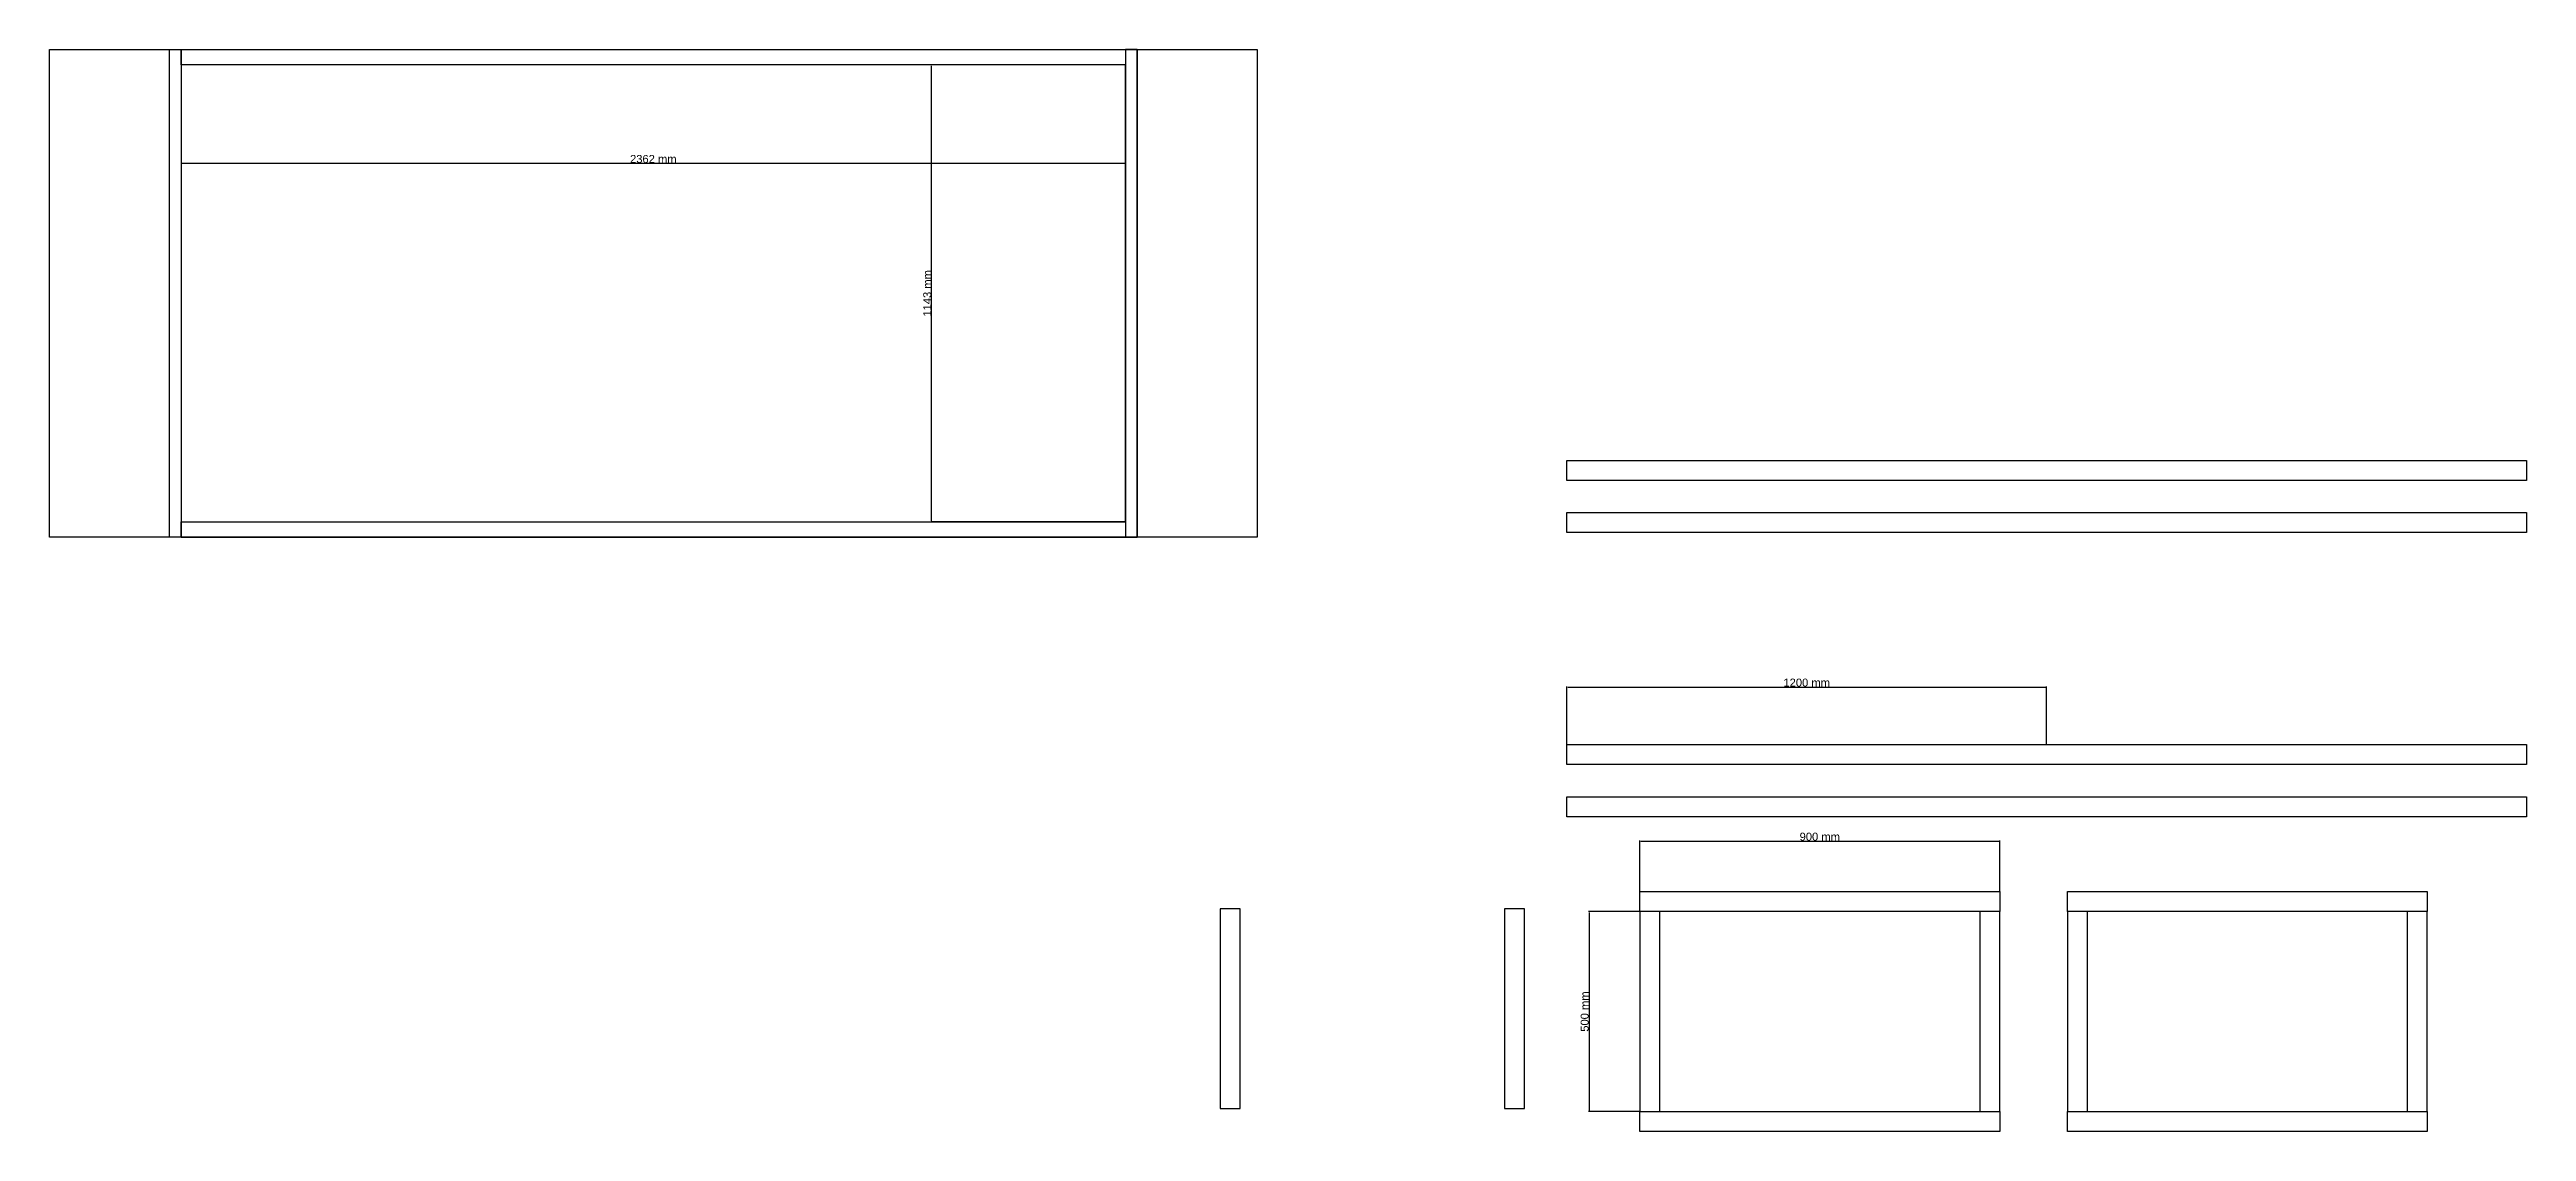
# Model space of a CAD drawing. Header units: millimetres. Extents: x -2408 to 21512, y -16072 to 7561.
# Drawn here: x 5488 to 11683, y -4471 to -1764 of the extents above; entities that cross this region are included whole.
import ezdxf

# ---------------------------------------------------------------- set-up
doc = ezdxf.new("R2010")
doc.units = ezdxf.units.MM
doc.styles.get("Standard").update_dxf_attribs({"font": 'arial.ttf'})
doc.dimstyles.new('Copy of ISO-25', dxfattribs={"dimtxt": 20, "dimasz": 2.5, "dimexe": 1.252, "dimexo": 0.625, "dimtad": 1, "dimdsep": 46, "dimtxsty": 'Standard', "dimcen": 2.5, "dimclrd": 2, "dimclre": 2, "dimclrt": 1, "dimadec": 0, "dimazin": 0, "dimtfac": 1, "dimtmove": 0, "dimatfit": 3, "dimfxl": 1, "dimarcsym": 0})

msp = doc.modelspace()

# ---------------------------------------------------------------- blocks, each defined once
blk = doc.blocks.new('*D16')
at = {"color": 2, "lineweight": -2, "transparency": 16777216}
for p, q in [((5817.2, -1802.9), (5817.2, -2049.8)), ((8179.2, -1802.9), (8179.2, -2049.8)), ((5819.7, -2048.5), (8176.7, -2048.5))]:
    blk.add_line(p, q, dxfattribs=at)
at = {"color": 2, "transparency": 16777216}
for points in [[(5819.7, -2048.1), (5819.7, -2048.9), (5817.2, -2048.5)], [(8176.7, -2048.1), (8176.7, -2048.9), (8179.2, -2048.5)]]:
    blk.add_solid(points, dxfattribs=at)
at = {"layer": 'Defpoints', "color": 0, "transparency": 16777216}
for p in [(5817.2, -1802.3), (8179.2, -1802.3), (8179.2, -2048.5)]:
    blk.add_point(p, dxfattribs=at)
at = {"color": 1, "transparency": 16777216, "insert": (6998.2, -2037.7), "char_height": 20, "attachment_point": 5}
blk.add_mtext('2362 mm', dxfattribs=at)
blk = doc.blocks.new('*D17')
at = {"color": 2, "lineweight": -2, "transparency": 16777216}
for p, q in [((8178.6, -1802.3), (7693, -1802.3)), ((7694.2, -2942.8), (7694.2, -1804.8)), ((8178.6, -2945.3), (7693, -2945.3))]:
    blk.add_line(p, q, dxfattribs=at)
at = {"color": 2, "transparency": 16777216}
for points in [[(7693.8, -1804.8), (7694.6, -1804.8), (7694.2, -1802.3)], [(7693.8, -2942.8), (7694.6, -2942.8), (7694.2, -2945.3)]]:
    blk.add_solid(points, dxfattribs=at)
at = {"layer": 'Defpoints', "color": 0, "transparency": 16777216}
for p in [(7694.2, -1802.3), (8179.2, -1802.3), (8179.2, -2945.3)]:
    blk.add_point(p, dxfattribs=at)
at = {"color": 1, "transparency": 16777216, "insert": (7683.4, -2373.8), "char_height": 20, "attachment_point": 5, "rotation": 90}
blk.add_mtext('1143 mm', dxfattribs=at)
blk = doc.blocks.new('*D34')
at = {"color": 2, "lineweight": -2, "transparency": 16777216}
for p, q in [((9282.6, -3502.1), (9282.6, -3357.4)), ((9285.1, -3358.7), (10480.1, -3358.7)), ((10482.6, -3502.1), (10482.6, -3357.4))]:
    blk.add_line(p, q, dxfattribs=at)
at = {"color": 2, "transparency": 16777216}
for points in [[(9285.1, -3358.2), (9285.1, -3359.1), (9282.6, -3358.7)], [(10480.1, -3358.2), (10480.1, -3359.1), (10482.6, -3358.7)]]:
    blk.add_solid(points, dxfattribs=at)
at = {"layer": 'Defpoints', "color": 0, "transparency": 16777216}
for p in [(10482.6, -3358.7), (9282.6, -3502.7), (10482.6, -3502.7)]:
    blk.add_point(p, dxfattribs=at)
at = {"color": 1, "transparency": 16777216, "insert": (9882.6, -3347.8), "char_height": 20, "attachment_point": 5}
blk.add_mtext('1200 mm', dxfattribs=at)
blk = doc.blocks.new('*D66')
at = {"color": 2, "lineweight": -2, "transparency": 16777216}
for p, q in [((9465.3, -3870.1), (9465.3, -3742.9)), ((9467.8, -3744.2), (10362.8, -3744.2)), ((10365.3, -3870.1), (10365.3, -3742.9))]:
    blk.add_line(p, q, dxfattribs=at)
at = {"color": 2, "transparency": 16777216}
for points in [[(9467.8, -3743.7), (9467.8, -3744.6), (9465.3, -3744.2)], [(10362.8, -3743.7), (10362.8, -3744.6), (10365.3, -3744.2)]]:
    blk.add_solid(points, dxfattribs=at)
at = {"layer": 'Defpoints', "color": 0, "transparency": 16777216}
for p in [(10365.3, -3744.2), (9465.3, -3870.7), (10365.3, -3870.7)]:
    blk.add_point(p, dxfattribs=at)
at = {"color": 1, "transparency": 16777216, "insert": (9915.3, -3733.3), "char_height": 20, "attachment_point": 5}
blk.add_mtext('900 mm', dxfattribs=at)
blk = doc.blocks.new('*D139')
at = {"color": 2, "lineweight": -2, "transparency": 16777216}
for p, q in [((9464.7, -3920.7), (9336.9, -3920.7)), ((9338.2, -3923.2), (9338.2, -4418.2)), ((9464.7, -4420.7), (9336.9, -4420.7))]:
    blk.add_line(p, q, dxfattribs=at)
at = {"color": 2, "transparency": 16777216}
for points in [[(9337.8, -3923.2), (9338.6, -3923.2), (9338.2, -3920.7)], [(9337.8, -4418.2), (9338.6, -4418.2), (9338.2, -4420.7)]]:
    blk.add_solid(points, dxfattribs=at)
at = {"layer": 'Defpoints', "color": 0, "transparency": 16777216}
for p in [(9465.3, -3920.7), (9338.2, -4420.7), (9465.3, -4420.7)]:
    blk.add_point(p, dxfattribs=at)
at = {"color": 1, "transparency": 16777216, "insert": (9327.4, -4170.7), "char_height": 20, "attachment_point": 5, "rotation": 90}
blk.add_mtext('500 mm', dxfattribs=at)

# ---------------------------------------------------------------- dimensions: what is measured, and where the dimension line sits
for base, p1, p2, picture, middle in [((8179.235, -2048.52), (5817.235, -1802.274), (8179.235, -1802.274), '*D16', (6998.235, -2037.677)), ((10482.599, -3358.658), (9282.599, -3502.739), (10482.599, -3502.739), '*D34', (9882.599, -3347.821)), ((10365.29, -3744.165), (9465.29, -3870.706), (10365.29, -3870.706), '*D66', (9915.29, -3733.328))]:
    dim = msp.add_linear_dim(base=base, p1=p1, p2=p2, dimstyle='Copy of ISO-25', override={"dimpost": ' mm'})
    dim.commit()
    dim.dimension.update_dxf_attribs({"geometry": picture, "text_midpoint": middle})
for base, p1, p2, picture, middle in [((7694.228, -1802.274), (8179.235, -2945.274), (8179.235, -1802.274), '*D17', (7683.385, -2373.774)), ((9338.19, -4420.706), (9465.29, -3920.706), (9465.29, -4420.706), '*D139', (9327.354, -4170.706))]:
    dim = msp.add_linear_dim(base=base, p1=p1, p2=p2, angle=90, dimstyle='Copy of ISO-25', override={"dimpost": ' mm'})
    dim.commit()
    dim.dimension.update_dxf_attribs({"geometry": picture, "text_midpoint": middle})

# ---------------------------------------------------------------- linework, layer by layer
for p, q in [((5488.235, -1763.774), (5488.235, -1763.774)), ((5488.235, -1763.774), (8508.235, -1763.774)), ((8508.235, -2983.774), (5488.235, -2983.774))]:
    msp.add_line(p, q)
for points in [[(5488.235, -2983.774), (5488.235, -1763.774)], [(5788.235, -1763.774), (8208.235, -1763.774), (8208.235, -2983.774), (5788.235, -2983.774), (5788.235, -1763.774)], [(5817.235, -1763.774), (5817.235, -2983.774)], [(5817.235, -1763.774), (8208.235, -1763.774)], [(8208.235, -2983.774), (8208.235, -1763.774)], [(8508.235, -1763.774), (8508.235, -2983.774)], [(5817.235, -2945.274), (8179.235, -2945.274), (8179.235, -1802.274), (5817.235, -1802.274), (5817.235, -2945.274)], [(9282.599, -2816.739), (9282.599, -2791.739), (11682.599, -2791.739), (11682.599, -2841.739), (9282.599, -2841.739), (9282.599, -2816.739)], [(9282.599, -2947.433), (9282.599, -2922.433), (11682.599, -2922.433), (11682.599, -2972.433), (9282.599, -2972.433), (9282.599, -2947.433)], [(5817.235, -2983.774), (8208.235, -2983.774)], [(9282.599, -3527.739), (9282.599, -3502.739), (11682.599, -3502.739), (11682.599, -3552.739), (9282.599, -3552.739), (9282.599, -3527.739)], [(9282.599, -3658.433), (9282.599, -3633.433), (11682.599, -3633.433), (11682.599, -3683.433), (9282.599, -3683.433), (9282.599, -3658.433)], [(9465.29, -3870.706), (10365.29, -3870.706), (10365.29, -3920.706), (9465.29, -3920.706), (9465.29, -3870.706)], [(10534.475, -3870.706), (11434.475, -3870.706), (11434.475, -3920.706), (10534.475, -3920.706), (10534.475, -3870.706)], [(8415.6, -4413.543), (8465.6, -4413.543), (8465.6, -3913.543), (8415.6, -3913.543), (8415.6, -4413.543)], [(9126.6, -4413.543), (9176.6, -4413.543), (9176.6, -3913.543), (9126.6, -3913.543), (9126.6, -4413.543)], [(9465.29, -4420.706), (9515.29, -4420.706), (9515.29, -3920.706), (9465.29, -3920.706), (9465.29, -4420.706)], [(10315.29, -4420.706), (10365.29, -4420.706), (10365.29, -3920.706), (10315.29, -3920.706), (10315.29, -4420.706)], [(10534.475, -4420.706), (10584.475, -4420.706), (10584.475, -3920.706), (10534.475, -3920.706), (10534.475, -4420.706)], [(11384.475, -4420.706), (11434.475, -4420.706), (11434.475, -3920.706), (11384.475, -3920.706), (11384.475, -4420.706)], [(9465.29, -4420.706), (10365.29, -4420.706), (10365.29, -4470.706), (9465.29, -4470.706), (9465.29, -4420.706)], [(10534.475, -4420.706), (11434.475, -4420.706), (11434.475, -4470.706), (10534.475, -4470.706), (10534.475, -4420.706)]]:
    msp.add_lwpolyline(points)
for points in [[(5788.235, -1763.774), (5817.235, -1763.774), (5817.235, -2983.774), (5788.235, -2983.774)], [(5817.235, -1763.774), (8179.235, -1763.774), (8179.235, -1802.274), (5817.235, -1802.274)], [(8208.235, -1763.774), (8179.235, -1763.774), (8179.235, -2983.774), (8208.235, -2983.774)], [(8179.235, -2983.774), (5817.235, -2983.774), (5817.235, -2945.274), (8179.235, -2945.274)]]:
    msp.add_lwpolyline(points, close=True)

msp.set_redraw_order([(e.dxf.handle, doc.entitydb.next_handle()) for e in msp.query("TEXT MTEXT ATTDEF DIMENSION ARC_DIMENSION")])  # texts and dimensions are drawn at this point

doc.saveas('drawing.dxf')
